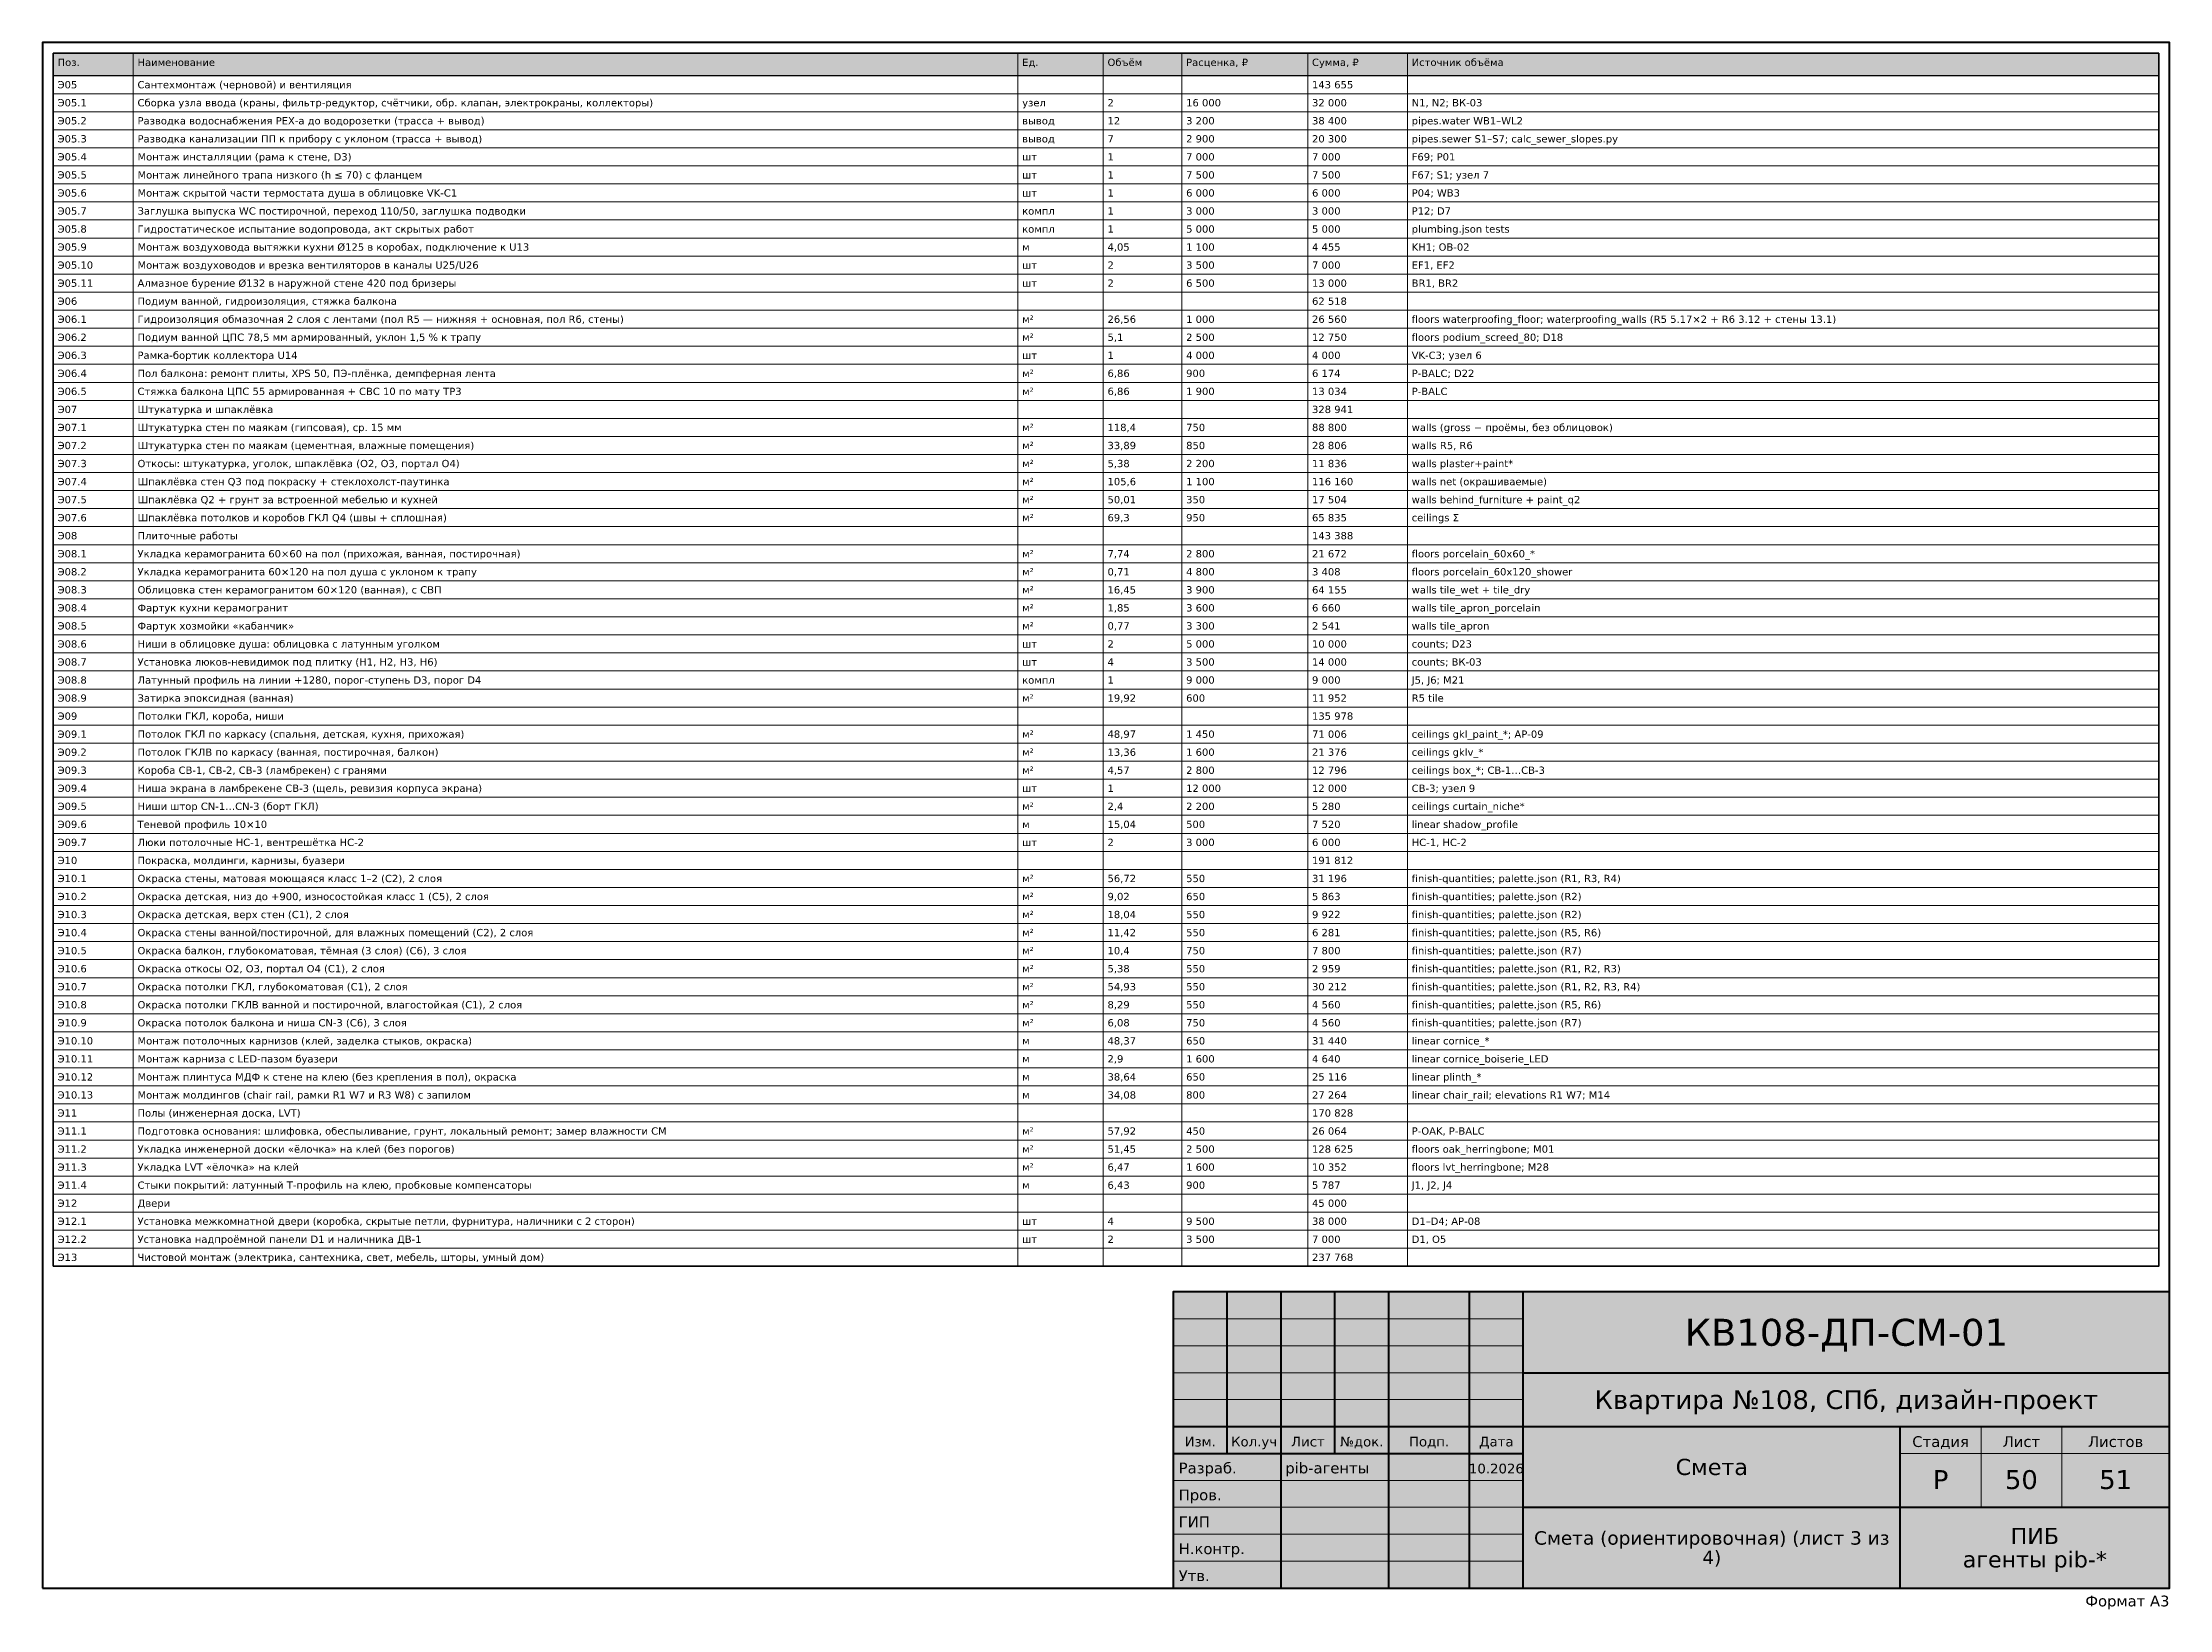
# Model space of a CAD drawing. Header units: millimetres. Extents: x 20 to 415, y 1 to 292.
import ezdxf
from ezdxf.enums import TextEntityAlignment as Align

# ---------------------------------------------------------------- set-up
doc = ezdxf.new("R2010")
doc.units = ezdxf.units.MM
doc.layers.add('FRAME', color=7, linetype='CONTINUOUS')
doc.layers.add('TEXT', color=7, linetype='CONTINUOUS')
doc.styles.add('GOST', font='DejaVuSans.ttf')

msp = doc.modelspace()

# ---------------------------------------------------------------- texts
at = {"layer": 'FRAME', "color": 7, "style": 'GOST'}
for s, height, p in [('КВ108-ДП-СМ-01', 5, (355, 50)), ('Квартира №108, СПб, дизайн-проект', 3.5, (355, 38.25)), ('Изм.', 1.8, (235, 31.3)), ('Кол.уч', 1.8, (245, 31.3)), ('Лист', 1.8, (255, 31.3)), ('№док.', 1.8, (265, 31.3)), ('Подп.', 1.8, (277.5, 31.3)), ('Дата', 1.8, (290, 31.3)), ('Стадия', 2, (372.5, 31.2)), ('Лист', 2, (387.5, 31.2)), ('Листов', 2, (405, 31.2)), ('10.2026', 1.8, (290, 26.3)), ('Смета', 3, (330, 26)), ('Р', 3.5, (372.5, 23.4)), ('50', 3.5, (387.5, 23.4)), ('51', 3.5, (405, 23.4)), ('ПИБ', 3, (390, 13.18)), ('Смета (ориентировочная) (лист 3 из', 2.5, (330, 13.06)), ('4)', 2.5, (330, 9.44)), ('агенты pib-*', 3, (390, 8.83))]:
    msp.add_text(s, height=height, dxfattribs=at).set_placement(p, align=Align.CENTER)
for s, p in [('Разраб.', (231, 26.3)), ('pib-агенты', (250.8, 26.3)), ('Пров.', (231, 21.3)), ('ГИП', (231, 16.3)), ('Н.контр.', (231, 11.3)), ('Утв.', (231, 6.3))]:
    msp.add_text(s, height=2, dxfattribs=at).set_placement(p)
msp.add_text('Формат A3', height=2, dxfattribs=at).set_placement((415, 1.6), align=Align.RIGHT)
at = {"layer": 'TEXT', "color": 7, "style": 'GOST'}
for s, p in [('Поз.', (22.8, 287.65)), ('Наименование', (37.64, 287.65)), ('Ед.', (201.93, 287.65)), ('Объём', (217.78, 287.65)), ('Расценка, ₽', (232.38, 287.65)), ('Сумма, ₽', (255.76, 287.65)), ('Источник объёма', (274.27, 287.65)), ('Э05', (22.8, 283.5)), ('Сантехмонтаж (черновой) и вентиляция', (37.64, 283.5)), ('143 655', (255.76, 283.5)), ('Э05.1', (22.8, 280.15)), ('Сборка узла ввода (краны, фильтр-редуктор, счётчики, обр. клапан, электрокраны, коллекторы)', (37.64, 280.15)), ('узел', (201.93, 280.15)), ('2', (217.78, 280.15)), ('16 000', (232.38, 280.15)), ('32 000', (255.76, 280.15)), ('N1, N2; ВК-03', (274.27, 280.15)), ('Э05.2', (22.8, 276.8)), ('Разводка водоснабжения PEX-a до водорозетки (трасса + вывод)', (37.64, 276.8)), ('вывод', (201.93, 276.8)), ('12', (217.78, 276.8)), ('3 200', (232.38, 276.8)), ('38 400', (255.76, 276.8)), ('pipes.water WB1–WL2', (274.27, 276.8)), ('Э05.3', (22.8, 273.45)), ('Разводка канализации ПП к прибору с уклоном (трасса + вывод)', (37.64, 273.45)), ('вывод', (201.93, 273.45)), ('7', (217.78, 273.45)), ('2 900', (232.38, 273.45)), ('20 300', (255.76, 273.45)), ('pipes.sewer S1–S7; calc_sewer_slopes.py', (274.27, 273.45)), ('Э05.4', (22.8, 270.1)), ('Монтаж инсталляции (рама к стене, D3)', (37.64, 270.1)), ('шт', (201.93, 270.1)), ('1', (217.78, 270.1)), ('7 000', (232.38, 270.1)), ('7 000', (255.76, 270.1)), ('F69; P01', (274.27, 270.1)), ('Э05.5', (22.8, 266.75)), ('Э05.6', (22.8, 263.4)), ('Монтаж линейного трапа низкого (h ≤ 70) с фланцем', (37.64, 266.75)), ('Монтаж скрытой части термостата душа в облицовке VK-C1', (37.64, 263.4)), ('шт', (201.93, 266.75)), ('1', (217.78, 266.75)), ('1', (217.78, 263.4)), ('6 000', (232.38, 263.4)), ('7 500', (232.38, 266.75)), ('6 000', (255.76, 263.4)), ('7 500', (255.76, 266.75)), ('F67; S1; узел 7', (274.27, 266.75)), ('P04; WB3', (274.27, 263.4)), ('Э05.7', (22.8, 260.05)), ('Заглушка выпуска WC постирочной, переход 110/50, заглушка подводки', (37.64, 260.05)), ('шт', (201.93, 263.4)), ('компл', (201.93, 260.05)), ('1', (217.78, 260.05)), ('3 000', (232.38, 260.05)), ('3 000', (255.76, 260.05)), ('P12; D7', (274.27, 260.05)), ('Э05.8', (22.8, 256.7)), ('Гидростатическое испытание водопровода, акт скрытых работ', (37.64, 256.7)), ('компл', (201.93, 256.7)), ('1', (217.78, 256.7)), ('5 000', (232.38, 256.7)), ('5 000', (255.76, 256.7)), ('plumbing.json tests', (274.27, 256.7)), ('Э05.9', (22.8, 253.35)), ('Монтаж воздуховода вытяжки кухни Ø125 в коробах, подключение к U13', (37.64, 253.35)), ('м', (201.93, 253.35)), ('4,05', (217.78, 253.35)), ('1 100', (232.38, 253.35)), ('4 455', (255.76, 253.35)), ('KH1; ОВ-02', (274.27, 253.35)), ('Э05.10', (22.8, 250)), ('Монтаж воздуховодов и врезка вентиляторов в каналы U25/U26', (37.64, 250)), ('шт', (201.93, 250)), ('2', (217.78, 250)), ('3 500', (232.38, 250)), ('7 000', (255.76, 250)), ('EF1, EF2', (274.27, 250)), ('Э05.11', (22.8, 246.65)), ('Алмазное бурение Ø132 в наружной стене 420 под бризеры', (37.64, 246.65)), ('шт', (201.93, 246.65)), ('2', (217.78, 246.65)), ('6 500', (232.38, 246.65)), ('13 000', (255.76, 246.65)), ('BR1, BR2', (274.27, 246.65)), ('Э06', (22.8, 243.3)), ('Э06.1', (22.8, 239.95)), ('Подиум ванной, гидроизоляция, стяжка балкона', (37.64, 243.3)), ('Гидроизоляция обмазочная 2 слоя с лентами (пол R5 — нижняя + основная, пол R6, стены)', (37.64, 239.95)), ('м²', (201.93, 239.95)), ('26,56', (217.78, 239.95)), ('1 000', (232.38, 239.95)), ('62 518', (255.76, 243.3)), ('26 560', (255.76, 239.95)), ('floors waterproofing_floor; waterproofing_walls (R5 5.17×2 + R6 3.12 + стены 13.1)', (274.27, 239.95)), ('Э06.2', (22.8, 236.6)), ('Подиум ванной ЦПС 78,5 мм армированный, уклон 1,5 % к трапу', (37.64, 236.6)), ('м²', (201.93, 236.6)), ('5,1', (217.78, 236.6)), ('2 500', (232.38, 236.6)), ('12 750', (255.76, 236.6)), ('floors podium_screed_80; D18', (274.27, 236.6)), ('Э06.3', (22.8, 233.25)), ('Рамка-бортик коллектора U14', (37.64, 233.25)), ('шт', (201.93, 233.25)), ('1', (217.78, 233.25)), ('4 000', (232.38, 233.25)), ('4 000', (255.76, 233.25)), ('VK-C3; узел 6', (274.27, 233.25)), ('Э06.4', (22.8, 229.9)), ('Пол балкона: ремонт плиты, XPS 50, ПЭ-плёнка, демпферная лента', (37.64, 229.9)), ('м²', (201.93, 229.9)), ('6,86', (217.78, 229.9)), ('900', (232.38, 229.9)), ('6 174', (255.76, 229.9)), ('P-BALC; D22', (274.27, 229.9)), ('Э06.5', (22.8, 226.55)), ('Стяжка балкона ЦПС 55 армированная + СВС 10 по мату TP3', (37.64, 226.55)), ('м²', (201.93, 226.55)), ('6,86', (217.78, 226.55)), ('1 900', (232.38, 226.55)), ('13 034', (255.76, 226.55)), ('P-BALC', (274.27, 226.55)), ('Э07', (22.8, 223.2)), ('Э07.1', (22.8, 219.85)), ('Штукатурка и шпаклёвка', (37.64, 223.2)), ('Штукатурка стен по маякам (гипсовая), ср. 15 мм', (37.64, 219.85)), ('м²', (201.93, 219.85)), ('118,4', (217.78, 219.85)), ('750', (232.38, 219.85)), ('88 800', (255.76, 219.85)), ('328 941', (255.76, 223.2)), ('walls (gross − проёмы, без облицовок)', (274.27, 219.85)), ('Э07.2', (22.8, 216.5)), ('Штукатурка стен по маякам (цементная, влажные помещения)', (37.64, 216.5)), ('м²', (201.93, 216.5)), ('33,89', (217.78, 216.5)), ('850', (232.38, 216.5)), ('28 806', (255.76, 216.5)), ('walls R5, R6', (274.27, 216.5)), ('Э07.3', (22.8, 213.15)), ('Откосы: штукатурка, уголок, шпаклёвка (O2, O3, портал O4)', (37.64, 213.15)), ('м²', (201.93, 213.15)), ('5,38', (217.78, 213.15)), ('2 200', (232.38, 213.15)), ('11 836', (255.76, 213.15)), ('walls plaster+paint*', (274.27, 213.15)), ('Э07.4', (22.8, 209.8)), ('Шпаклёвка стен Q3 под покраску + стеклохолст-паутинка', (37.64, 209.8)), ('м²', (201.93, 209.8)), ('105,6', (217.78, 209.8)), ('1 100', (232.38, 209.8)), ('116 160', (255.76, 209.8)), ('walls net (окрашиваемые)', (274.27, 209.8)), ('Э07.5', (22.8, 206.45)), ('Шпаклёвка Q2 + грунт за встроенной мебелью и кухней', (37.64, 206.45)), ('м²', (201.93, 206.45)), ('50,01', (217.78, 206.45)), ('350', (232.38, 206.45)), ('17 504', (255.76, 206.45)), ('walls behind_furniture + paint_q2', (274.27, 206.45)), ('Э07.6', (22.8, 203.1)), ('Шпаклёвка потолков и коробов ГКЛ Q4 (швы + сплошная)', (37.64, 203.1)), ('м²', (201.93, 203.1)), ('69,3', (217.78, 203.1)), ('950', (232.38, 203.1)), ('65 835', (255.76, 203.1)), ('ceilings Σ', (274.27, 203.1)), ('Э08', (22.8, 199.75)), ('Э08.1', (22.8, 196.4)), ('Укладка керамогранита 60×60 на пол (прихожая, ванная, постирочная)', (37.64, 196.4)), ('Плиточные работы', (37.64, 199.75)), ('м²', (201.93, 196.4)), ('7,74', (217.78, 196.4)), ('2 800', (232.38, 196.4)), ('21 672', (255.76, 196.4)), ('143 388', (255.76, 199.75)), ('floors porcelain_60x60_*', (274.27, 196.4)), ('Э08.2', (22.8, 193.05)), ('Укладка керамогранита 60×120 на пол душа с уклоном к трапу', (37.64, 193.05)), ('м²', (201.93, 193.05)), ('0,71', (217.78, 193.05)), ('4 800', (232.38, 193.05)), ('3 408', (255.76, 193.05)), ('floors porcelain_60x120_shower', (274.27, 193.05)), ('Э08.3', (22.8, 189.7)), ('Облицовка стен керамогранитом 60×120 (ванная), с СВП', (37.64, 189.7)), ('м²', (201.93, 189.7)), ('16,45', (217.78, 189.7)), ('3 900', (232.38, 189.7)), ('64 155', (255.76, 189.7)), ('walls tile_wet + tile_dry', (274.27, 189.7)), ('Э08.4', (22.8, 186.35)), ('Фартук кухни керамогранит', (37.64, 186.35)), ('м²', (201.93, 186.35)), ('1,85', (217.78, 186.35)), ('3 600', (232.38, 186.35)), ('6 660', (255.76, 186.35)), ('walls tile_apron_porcelain', (274.27, 186.35)), ('Э08.5', (22.8, 183)), ('Фартук хозмойки «кабанчик»', (37.64, 183)), ('м²', (201.93, 183)), ('0,77', (217.78, 183)), ('3 300', (232.38, 183)), ('2 541', (255.76, 183)), ('walls tile_apron', (274.27, 183)), ('Э08.6', (22.8, 179.65)), ('Ниши в облицовке душа: облицовка с латунным уголком', (37.64, 179.65)), ('шт', (201.93, 179.65)), ('2', (217.78, 179.65)), ('5 000', (232.38, 179.65)), ('10 000', (255.76, 179.65)), ('counts; D23', (274.27, 179.65)), ('Э08.7', (22.8, 176.3)), ('Э08.8', (22.8, 172.95)), ('Установка люков-невидимок под плитку (H1, H2, H3, H6)', (37.64, 176.3)), ('Латунный профиль на линии +1280, порог-ступень D3, порог D4', (37.64, 172.95)), ('шт', (201.93, 176.3)), ('компл', (201.93, 172.95)), ('4', (217.78, 176.3)), ('1', (217.78, 172.95)), ('9 000', (232.38, 172.95)), ('3 500', (232.38, 176.3)), ('9 000', (255.76, 172.95)), ('14 000', (255.76, 176.3)), ('J5, J6; M21', (274.27, 172.95)), ('counts; ВК-03', (274.27, 176.3)), ('Э08.9', (22.8, 169.6)), ('Затирка эпоксидная (ванная)', (37.64, 169.6)), ('м²', (201.93, 169.6)), ('19,92', (217.78, 169.6)), ('600', (232.38, 169.6)), ('11 952', (255.76, 169.6)), ('R5 tile', (274.27, 169.6)), ('Э09', (22.8, 166.25)), ('Потолки ГКЛ, короба, ниши', (37.64, 166.25)), ('135 978', (255.76, 166.25)), ('Э09.1', (22.8, 162.9)), ('Потолок ГКЛ по каркасу (спальня, детская, кухня, прихожая)', (37.64, 162.9)), ('м²', (201.93, 162.9)), ('48,97', (217.78, 162.9)), ('1 450', (232.38, 162.9)), ('71 006', (255.76, 162.9)), ('ceilings gkl_paint_*; АР-09', (274.27, 162.9)), ('Э09.2', (22.8, 159.55)), ('Потолок ГКЛВ по каркасу (ванная, постирочная, балкон)', (37.64, 159.55)), ('м²', (201.93, 159.55)), ('13,36', (217.78, 159.55)), ('1 600', (232.38, 159.55)), ('21 376', (255.76, 159.55)), ('ceilings gklv_*', (274.27, 159.55)), ('Э09.3', (22.8, 156.2)), ('Э09.4', (22.8, 152.85)), ('Короба CB-1, CB-2, CB-3 (ламбрекен) с гранями', (37.64, 156.2)), ('Ниша экрана в ламбрекене CB-3 (щель, ревизия корпуса экрана)', (37.64, 152.85)), ('м²', (201.93, 156.2)), ('4,57', (217.78, 156.2)), ('1', (217.78, 152.85)), ('2 800', (232.38, 156.2)), ('12 000', (232.38, 152.85)), ('12 796', (255.76, 156.2)), ('12 000', (255.76, 152.85)), ('ceilings box_*; CB-1…CB-3', (274.27, 156.2)), ('CB-3; узел 9', (274.27, 152.85)), ('Э09.5', (22.8, 149.5)), ('Ниши штор CN-1…CN-3 (борт ГКЛ)', (37.64, 149.5)), ('шт', (201.93, 152.85)), ('м²', (201.93, 149.5)), ('2,4', (217.78, 149.5)), ('2 200', (232.38, 149.5)), ('5 280', (255.76, 149.5)), ('ceilings curtain_niche*', (274.27, 149.5)), ('Э09.6', (22.8, 146.15)), ('Теневой профиль 10×10', (37.64, 146.15)), ('м', (201.93, 146.15)), ('15,04', (217.78, 146.15)), ('500', (232.38, 146.15)), ('7 520', (255.76, 146.15)), ('linear shadow_profile', (274.27, 146.15)), ('Э09.7', (22.8, 142.8)), ('Люки потолочные HC-1, вентрешётка HC-2', (37.64, 142.8)), ('шт', (201.93, 142.8)), ('2', (217.78, 142.8)), ('3 000', (232.38, 142.8)), ('6 000', (255.76, 142.8)), ('HC-1, HC-2', (274.27, 142.8)), ('Э10', (22.8, 139.45)), ('Покраска, молдинги, карнизы, буазери', (37.64, 139.45)), ('191 812', (255.76, 139.45)), ('Э10.1', (22.8, 136.1)), ('Окраска стены, матовая моющаяся класс 1–2 (C2), 2 слоя', (37.64, 136.1)), ('м²', (201.93, 136.1)), ('56,72', (217.78, 136.1)), ('550', (232.38, 136.1)), ('31 196', (255.76, 136.1)), ('finish-quantities; palette.json (R1, R3, R4)', (274.27, 136.1)), ('Э10.2', (22.8, 132.75)), ('Э10.3', (22.8, 129.4)), ('Окраска детская, низ до +900, износостойкая класс 1 (C5), 2 слоя', (37.64, 132.75)), ('Окраска детская, верх стен (C1), 2 слоя', (37.64, 129.4)), ('м²', (201.93, 132.75)), ('м²', (201.93, 129.4)), ('9,02', (217.78, 132.75)), ('18,04', (217.78, 129.4)), ('650', (232.38, 132.75)), ('550', (232.38, 129.4)), ('9 922', (255.76, 129.4)), ('5 863', (255.76, 132.75)), ('finish-quantities; palette.json (R2)', (274.27, 132.75)), ('finish-quantities; palette.json (R2)', (274.27, 129.4)), ('Э10.4', (22.8, 126.05)), ('Окраска стены ванной/постирочной, для влажных помещений (C2), 2 слоя', (37.64, 126.05)), ('м²', (201.93, 126.05)), ('11,42', (217.78, 126.05)), ('550', (232.38, 126.05)), ('6 281', (255.76, 126.05)), ('finish-quantities; palette.json (R5, R6)', (274.27, 126.05)), ('Э10.5', (22.8, 122.7)), ('Окраска балкон, глубокоматовая, тёмная (3 слоя) (C6), 3 слоя', (37.64, 122.7)), ('м²', (201.93, 122.7)), ('10,4', (217.78, 122.7)), ('750', (232.38, 122.7)), ('7 800', (255.76, 122.7)), ('finish-quantities; palette.json (R7)', (274.27, 122.7)), ('Э10.6', (22.8, 119.35)), ('Окраска откосы O2, O3, портал O4 (C1), 2 слоя', (37.64, 119.35)), ('м²', (201.93, 119.35)), ('5,38', (217.78, 119.35)), ('550', (232.38, 119.35)), ('2 959', (255.76, 119.35)), ('finish-quantities; palette.json (R1, R2, R3)', (274.27, 119.35)), ('Э10.7', (22.8, 116)), ('Окраска потолки ГКЛ, глубокоматовая (C1), 2 слоя', (37.64, 116)), ('м²', (201.93, 116)), ('54,93', (217.78, 116)), ('550', (232.38, 116)), ('30 212', (255.76, 116)), ('finish-quantities; palette.json (R1, R2, R3, R4)', (274.27, 116)), ('Э10.8', (22.8, 112.65)), ('Э10.9', (22.8, 109.3)), ('Окраска потолки ГКЛВ ванной и постирочной, влагостойкая (C1), 2 слоя', (37.64, 112.65)), ('Окраска потолок балкона и ниша CN-3 (C6), 3 слоя', (37.64, 109.3)), ('м²', (201.93, 112.65)), ('м²', (201.93, 109.3)), ('8,29', (217.78, 112.65)), ('6,08', (217.78, 109.3)), ('550', (232.38, 112.65)), ('750', (232.38, 109.3)), ('4 560', (255.76, 112.65)), ('4 560', (255.76, 109.3)), ('finish-quantities; palette.json (R5, R6)', (274.27, 112.65)), ('finish-quantities; palette.json (R7)', (274.27, 109.3)), ('Э10.10', (22.8, 105.95)), ('Монтаж потолочных карнизов (клей, заделка стыков, окраска)', (37.64, 105.95)), ('м', (201.93, 105.95)), ('48,37', (217.78, 105.95)), ('650', (232.38, 105.95)), ('31 440', (255.76, 105.95)), ('linear cornice_*', (274.27, 105.95)), ('Э10.11', (22.8, 102.6)), ('Монтаж карниза с LED-пазом буазери', (37.64, 102.6)), ('м', (201.93, 102.6)), ('2,9', (217.78, 102.6)), ('1 600', (232.38, 102.6)), ('4 640', (255.76, 102.6)), ('linear cornice_boiserie_LED', (274.27, 102.6)), ('Э10.12', (22.8, 99.25)), ('Монтаж плинтуса МДФ к стене на клею (без крепления в пол), окраска', (37.64, 99.25)), ('м', (201.93, 99.25)), ('38,64', (217.78, 99.25)), ('650', (232.38, 99.25)), ('25 116', (255.76, 99.25)), ('linear plinth_*', (274.27, 99.25)), ('Э10.13', (22.8, 95.9)), ('Монтаж молдингов (chair rail, рамки R1 W7 и R3 W8) с запилом', (37.64, 95.9)), ('м', (201.93, 95.9)), ('34,08', (217.78, 95.9)), ('800', (232.38, 95.9)), ('27 264', (255.76, 95.9)), ('linear chair_rail; elevations R1 W7; M14', (274.27, 95.9)), ('Э11', (22.8, 92.55)), ('Полы (инженерная доска, LVT)', (37.64, 92.55)), ('170 828', (255.76, 92.55)), ('Э11.1', (22.8, 89.2)), ('Э11.2', (22.8, 85.85)), ('Укладка инженерной доски «ёлочка» на клей (без порогов)', (37.64, 85.85)), ('Подготовка основания: шлифовка, обеспыливание, грунт, локальный ремонт; замер влажности CM', (37.64, 89.2)), ('м²', (201.93, 89.2)), ('м²', (201.93, 85.85)), ('57,92', (217.78, 89.2)), ('51,45', (217.78, 85.85)), ('450', (232.38, 89.2)), ('2 500', (232.38, 85.85)), ('26 064', (255.76, 89.2)), ('128 625', (255.76, 85.85)), ('floors oak_herringbone; M01', (274.27, 85.85)), ('P-OAK, P-BALC', (274.27, 89.2)), ('Э11.3', (22.8, 82.5)), ('Укладка LVT «ёлочка» на клей', (37.64, 82.5)), ('м²', (201.93, 82.5)), ('6,47', (217.78, 82.5)), ('1 600', (232.38, 82.5)), ('10 352', (255.76, 82.5)), ('floors lvt_herringbone; M28', (274.27, 82.5)), ('Э11.4', (22.8, 79.15)), ('Стыки покрытий: латунный Т-профиль на клею, пробковые компенсаторы', (37.64, 79.15)), ('м', (201.93, 79.15)), ('6,43', (217.78, 79.15)), ('900', (232.38, 79.15)), ('5 787', (255.76, 79.15)), ('J1, J2, J4', (274.27, 79.15)), ('Э12', (22.8, 75.8)), ('Двери', (37.64, 75.8)), ('45 000', (255.76, 75.8)), ('Э12.1', (22.8, 72.45)), ('Установка межкомнатной двери (коробка, скрытые петли, фурнитура, наличники с 2 сторон)', (37.64, 72.45)), ('шт', (201.93, 72.45)), ('4', (217.78, 72.45)), ('9 500', (232.38, 72.45)), ('38 000', (255.76, 72.45)), ('D1–D4; АР-08', (274.27, 72.45)), ('Э12.2', (22.8, 69.1)), ('Установка надпроёмной панели D1 и наличника ДВ-1', (37.64, 69.1)), ('Чистовой монтаж (электрика, сантехника, свет, мебель, шторы, умный дом)', (37.64, 65.75)), ('шт', (201.93, 69.1)), ('2', (217.78, 69.1)), ('3 500', (232.38, 69.1)), ('7 000', (255.76, 69.1)), ('D1, O5', (274.27, 69.1)), ('Э13', (22.8, 65.75)), ('237 768', (255.76, 65.75))]:
    msp.add_text(s, height=1.35, dxfattribs=at).set_placement(p)

# ---------------------------------------------------------------- hatches: boundary and pattern name
at = {"layer": 'FRAME', "true_color": 0xffffff}
h = msp.add_hatch(color=7, dxfattribs=at)
h.dxf.hatch_style = 1
h.paths.add_polyline_path([(230, 5), (415, 5), (415, 60), (230, 60)])
at = {"layer": 'TEXT', "true_color": 0xe6e6e6}
h = msp.add_hatch(color=7, dxfattribs=at)
h.dxf.hatch_style = 1
h.paths.add_polyline_path([(22, 285.85), (413, 285.85), (413, 290), (22, 290)])

# ---------------------------------------------------------------- linework, layer by layer
at = {"layer": 'FRAME', "color": 7, "lineweight": 50}
for points in [[(20, 5), (415, 5), (415, 292), (20, 292)], [(230, 5), (415, 5), (415, 60), (230, 60)]]:
    msp.add_lwpolyline(points, close=True, dxfattribs=at)
for points in [[(240, 30), (240, 60)], [(250, 5), (250, 60)], [(260, 30), (260, 60)], [(270, 5), (270, 60)], [(285, 5), (285, 60)], [(295, 5), (295, 60)], [(295, 45), (415, 45)], [(230, 35), (295, 35)], [(295, 35), (415, 35)], [(365, 5), (365, 35)], [(230, 30), (295, 30)], [(295, 20), (415, 20)]]:
    msp.add_lwpolyline(points, dxfattribs=at)
at = {"layer": 'FRAME', "color": 7, "lineweight": 20}
for points in [[(230, 55), (295, 55)], [(230, 50), (295, 50)], [(230, 45), (295, 45)], [(230, 40), (295, 40)], [(380, 20), (380, 35)], [(395, 20), (395, 35)], [(365, 30), (415, 30)], [(230, 25), (295, 25)], [(230, 20), (295, 20)], [(230, 15), (295, 15)], [(230, 10), (295, 10)]]:
    msp.add_lwpolyline(points, dxfattribs=at)
at = {"layer": 'TEXT', "color": 7, "lineweight": 25}
msp.add_lwpolyline([(22, 285.85), (413, 285.85), (413, 290), (22, 290)], close=True, dxfattribs=at)
at = {"layer": 'TEXT', "color": 7, "lineweight": 15}
for points in [[(22, 290), (22, 285.85)], [(36.84, 290), (36.84, 285.85)], [(201.13, 290), (201.13, 285.85)], [(216.98, 290), (216.98, 285.85)], [(231.58, 290), (231.58, 285.85)], [(254.96, 290), (254.96, 285.85)], [(273.47, 290), (273.47, 285.85)], [(413, 290), (413, 285.85)], [(22, 285.85), (22, 282.5)], [(36.84, 285.85), (36.84, 282.5)], [(201.13, 285.85), (201.13, 282.5)], [(216.98, 285.85), (216.98, 282.5)], [(231.58, 285.85), (231.58, 282.5)], [(254.96, 285.85), (254.96, 282.5)], [(273.47, 285.85), (273.47, 282.5)], [(413, 285.85), (413, 282.5)], [(22, 282.5), (22, 279.15)], [(36.84, 282.5), (36.84, 279.15)], [(201.13, 282.5), (201.13, 279.15)], [(216.98, 282.5), (216.98, 279.15)], [(231.58, 282.5), (231.58, 279.15)], [(254.96, 282.5), (254.96, 279.15)], [(273.47, 282.5), (273.47, 279.15)], [(413, 282.5), (413, 279.15)], [(22, 279.15), (22, 275.8)], [(36.84, 279.15), (36.84, 275.8)], [(201.13, 279.15), (201.13, 275.8)], [(216.98, 279.15), (216.98, 275.8)], [(231.58, 279.15), (231.58, 275.8)], [(254.96, 279.15), (254.96, 275.8)], [(273.47, 279.15), (273.47, 275.8)], [(413, 279.15), (413, 275.8)], [(22, 275.8), (22, 272.45)], [(36.84, 275.8), (36.84, 272.45)], [(201.13, 275.8), (201.13, 272.45)], [(216.98, 275.8), (216.98, 272.45)], [(231.58, 275.8), (231.58, 272.45)], [(254.96, 275.8), (254.96, 272.45)], [(273.47, 275.8), (273.47, 272.45)], [(413, 275.8), (413, 272.45)], [(22, 272.45), (22, 269.1)], [(22, 269.1), (22, 265.75)], [(36.84, 272.45), (36.84, 269.1)], [(36.84, 269.1), (36.84, 265.75)], [(201.13, 272.45), (201.13, 269.1)], [(201.13, 269.1), (201.13, 265.75)], [(216.98, 272.45), (216.98, 269.1)], [(216.98, 269.1), (216.98, 265.75)], [(231.58, 272.45), (231.58, 269.1)], [(231.58, 269.1), (231.58, 265.75)], [(254.96, 272.45), (254.96, 269.1)], [(254.96, 269.1), (254.96, 265.75)], [(273.47, 272.45), (273.47, 269.1)], [(273.47, 269.1), (273.47, 265.75)], [(413, 272.45), (413, 269.1)], [(413, 269.1), (413, 265.75)], [(22, 265.75), (22, 262.4)], [(36.84, 265.75), (36.84, 262.4)], [(201.13, 265.75), (201.13, 262.4)], [(216.98, 265.75), (216.98, 262.4)], [(231.58, 265.75), (231.58, 262.4)], [(254.96, 265.75), (254.96, 262.4)], [(273.47, 265.75), (273.47, 262.4)], [(413, 265.75), (413, 262.4)], [(22, 262.4), (22, 259.05)], [(36.84, 262.4), (36.84, 259.05)], [(201.13, 262.4), (201.13, 259.05)], [(216.98, 262.4), (216.98, 259.05)], [(231.58, 262.4), (231.58, 259.05)], [(254.96, 262.4), (254.96, 259.05)], [(273.47, 262.4), (273.47, 259.05)], [(413, 262.4), (413, 259.05)], [(22, 259.05), (22, 255.7)], [(36.84, 259.05), (36.84, 255.7)], [(201.13, 259.05), (201.13, 255.7)], [(216.98, 259.05), (216.98, 255.7)], [(231.58, 259.05), (231.58, 255.7)], [(254.96, 259.05), (254.96, 255.7)], [(273.47, 259.05), (273.47, 255.7)], [(413, 259.05), (413, 255.7)], [(22, 255.7), (22, 252.35)], [(36.84, 255.7), (36.84, 252.35)], [(201.13, 255.7), (201.13, 252.35)], [(216.98, 255.7), (216.98, 252.35)], [(231.58, 255.7), (231.58, 252.35)], [(254.96, 255.7), (254.96, 252.35)], [(273.47, 255.7), (273.47, 252.35)], [(413, 255.7), (413, 252.35)], [(22, 252.35), (22, 249)], [(22, 249), (22, 245.65)], [(36.84, 252.35), (36.84, 249)], [(36.84, 249), (36.84, 245.65)], [(201.13, 252.35), (201.13, 249)], [(201.13, 249), (201.13, 245.65)], [(216.98, 252.35), (216.98, 249)], [(216.98, 249), (216.98, 245.65)], [(231.58, 252.35), (231.58, 249)], [(231.58, 249), (231.58, 245.65)], [(254.96, 252.35), (254.96, 249)], [(254.96, 249), (254.96, 245.65)], [(273.47, 252.35), (273.47, 249)], [(273.47, 249), (273.47, 245.65)], [(413, 252.35), (413, 249)], [(413, 249), (413, 245.65)], [(22, 245.65), (22, 242.3)], [(36.84, 245.65), (36.84, 242.3)], [(201.13, 245.65), (201.13, 242.3)], [(216.98, 245.65), (216.98, 242.3)], [(231.58, 245.65), (231.58, 242.3)], [(254.96, 245.65), (254.96, 242.3)], [(273.47, 245.65), (273.47, 242.3)], [(413, 245.65), (413, 242.3)], [(22, 242.3), (22, 238.95)], [(36.84, 242.3), (36.84, 238.95)], [(201.13, 242.3), (201.13, 238.95)], [(216.98, 242.3), (216.98, 238.95)], [(231.58, 242.3), (231.58, 238.95)], [(254.96, 242.3), (254.96, 238.95)], [(273.47, 242.3), (273.47, 238.95)], [(413, 242.3), (413, 238.95)], [(22, 238.95), (22, 235.6)], [(36.84, 238.95), (36.84, 235.6)], [(201.13, 238.95), (201.13, 235.6)], [(216.98, 238.95), (216.98, 235.6)], [(231.58, 238.95), (231.58, 235.6)], [(254.96, 238.95), (254.96, 235.6)], [(273.47, 238.95), (273.47, 235.6)], [(413, 238.95), (413, 235.6)], [(22, 235.6), (22, 232.25)], [(36.84, 235.6), (36.84, 232.25)], [(201.13, 235.6), (201.13, 232.25)], [(216.98, 235.6), (216.98, 232.25)], [(231.58, 235.6), (231.58, 232.25)], [(254.96, 235.6), (254.96, 232.25)], [(273.47, 235.6), (273.47, 232.25)], [(413, 235.6), (413, 232.25)], [(22, 232.25), (22, 228.9)], [(36.84, 232.25), (36.84, 228.9)], [(201.13, 232.25), (201.13, 228.9)], [(216.98, 232.25), (216.98, 228.9)], [(231.58, 232.25), (231.58, 228.9)], [(254.96, 232.25), (254.96, 228.9)], [(273.47, 232.25), (273.47, 228.9)], [(413, 232.25), (413, 228.9)], [(22, 228.9), (22, 225.55)], [(22, 225.55), (22, 222.2)], [(36.84, 228.9), (36.84, 225.55)], [(36.84, 225.55), (36.84, 222.2)], [(201.13, 228.9), (201.13, 225.55)], [(201.13, 225.55), (201.13, 222.2)], [(216.98, 228.9), (216.98, 225.55)], [(216.98, 225.55), (216.98, 222.2)], [(231.58, 228.9), (231.58, 225.55)], [(231.58, 225.55), (231.58, 222.2)], [(254.96, 228.9), (254.96, 225.55)], [(254.96, 225.55), (254.96, 222.2)], [(273.47, 228.9), (273.47, 225.55)], [(273.47, 225.55), (273.47, 222.2)], [(413, 228.9), (413, 225.55)], [(413, 225.55), (413, 222.2)], [(22, 222.2), (22, 218.85)], [(36.84, 222.2), (36.84, 218.85)], [(201.13, 222.2), (201.13, 218.85)], [(216.98, 222.2), (216.98, 218.85)], [(231.58, 222.2), (231.58, 218.85)], [(254.96, 222.2), (254.96, 218.85)], [(273.47, 222.2), (273.47, 218.85)], [(413, 222.2), (413, 218.85)], [(22, 218.85), (22, 215.5)], [(36.84, 218.85), (36.84, 215.5)], [(201.13, 218.85), (201.13, 215.5)], [(216.98, 218.85), (216.98, 215.5)], [(231.58, 218.85), (231.58, 215.5)], [(254.96, 218.85), (254.96, 215.5)], [(273.47, 218.85), (273.47, 215.5)], [(413, 218.85), (413, 215.5)], [(22, 215.5), (22, 212.15)], [(36.84, 215.5), (36.84, 212.15)], [(201.13, 215.5), (201.13, 212.15)], [(216.98, 215.5), (216.98, 212.15)], [(231.58, 215.5), (231.58, 212.15)], [(254.96, 215.5), (254.96, 212.15)], [(273.47, 215.5), (273.47, 212.15)], [(413, 215.5), (413, 212.15)], [(22, 212.15), (22, 208.8)], [(36.84, 212.15), (36.84, 208.8)], [(201.13, 212.15), (201.13, 208.8)], [(216.98, 212.15), (216.98, 208.8)], [(231.58, 212.15), (231.58, 208.8)], [(254.96, 212.15), (254.96, 208.8)], [(273.47, 212.15), (273.47, 208.8)], [(413, 212.15), (413, 208.8)], [(22, 208.8), (22, 205.45)], [(22, 205.45), (22, 202.1)], [(36.84, 208.8), (36.84, 205.45)], [(36.84, 205.45), (36.84, 202.1)], [(201.13, 208.8), (201.13, 205.45)], [(201.13, 205.45), (201.13, 202.1)], [(216.98, 208.8), (216.98, 205.45)], [(216.98, 205.45), (216.98, 202.1)], [(231.58, 208.8), (231.58, 205.45)], [(231.58, 205.45), (231.58, 202.1)], [(254.96, 208.8), (254.96, 205.45)], [(254.96, 205.45), (254.96, 202.1)], [(273.47, 208.8), (273.47, 205.45)], [(273.47, 205.45), (273.47, 202.1)], [(413, 208.8), (413, 205.45)], [(413, 205.45), (413, 202.1)], [(22, 202.1), (22, 198.75)], [(36.84, 202.1), (36.84, 198.75)], [(201.13, 202.1), (201.13, 198.75)], [(216.98, 202.1), (216.98, 198.75)], [(231.58, 202.1), (231.58, 198.75)], [(254.96, 202.1), (254.96, 198.75)], [(273.47, 202.1), (273.47, 198.75)], [(413, 202.1), (413, 198.75)], [(22, 198.75), (22, 195.4)], [(36.84, 198.75), (36.84, 195.4)], [(201.13, 198.75), (201.13, 195.4)], [(216.98, 198.75), (216.98, 195.4)], [(231.58, 198.75), (231.58, 195.4)], [(254.96, 198.75), (254.96, 195.4)], [(273.47, 198.75), (273.47, 195.4)], [(413, 198.75), (413, 195.4)], [(22, 195.4), (22, 192.05)], [(36.84, 195.4), (36.84, 192.05)], [(201.13, 195.4), (201.13, 192.05)], [(216.98, 195.4), (216.98, 192.05)], [(231.58, 195.4), (231.58, 192.05)], [(254.96, 195.4), (254.96, 192.05)], [(273.47, 195.4), (273.47, 192.05)], [(413, 195.4), (413, 192.05)], [(22, 192.05), (22, 188.7)], [(36.84, 192.05), (36.84, 188.7)], [(201.13, 192.05), (201.13, 188.7)], [(216.98, 192.05), (216.98, 188.7)], [(231.58, 192.05), (231.58, 188.7)], [(254.96, 192.05), (254.96, 188.7)], [(273.47, 192.05), (273.47, 188.7)], [(413, 192.05), (413, 188.7)], [(22, 188.7), (22, 185.35)], [(36.84, 188.7), (36.84, 185.35)], [(201.13, 188.7), (201.13, 185.35)], [(216.98, 188.7), (216.98, 185.35)], [(231.58, 188.7), (231.58, 185.35)], [(254.96, 188.7), (254.96, 185.35)], [(273.47, 188.7), (273.47, 185.35)], [(413, 188.7), (413, 185.35)], [(22, 185.35), (22, 182)], [(22, 182), (22, 178.65)], [(36.84, 185.35), (36.84, 182)], [(36.84, 182), (36.84, 178.65)], [(201.13, 185.35), (201.13, 182)], [(201.13, 182), (201.13, 178.65)], [(216.98, 185.35), (216.98, 182)], [(216.98, 182), (216.98, 178.65)], [(231.58, 185.35), (231.58, 182)], [(231.58, 182), (231.58, 178.65)], [(254.96, 185.35), (254.96, 182)], [(254.96, 182), (254.96, 178.65)], [(273.47, 185.35), (273.47, 182)], [(273.47, 182), (273.47, 178.65)], [(413, 185.35), (413, 182)], [(413, 182), (413, 178.65)], [(22, 178.65), (22, 175.3)], [(36.84, 178.65), (36.84, 175.3)], [(201.13, 178.65), (201.13, 175.3)], [(216.98, 178.65), (216.98, 175.3)], [(231.58, 178.65), (231.58, 175.3)], [(254.96, 178.65), (254.96, 175.3)], [(273.47, 178.65), (273.47, 175.3)], [(413, 178.65), (413, 175.3)], [(22, 175.3), (22, 171.95)], [(36.84, 175.3), (36.84, 171.95)], [(201.13, 175.3), (201.13, 171.95)], [(216.98, 175.3), (216.98, 171.95)], [(231.58, 175.3), (231.58, 171.95)], [(254.96, 175.3), (254.96, 171.95)], [(273.47, 175.3), (273.47, 171.95)], [(413, 175.3), (413, 171.95)], [(22, 171.95), (22, 168.6)], [(36.84, 171.95), (36.84, 168.6)], [(201.13, 171.95), (201.13, 168.6)], [(216.98, 171.95), (216.98, 168.6)], [(231.58, 171.95), (231.58, 168.6)], [(254.96, 171.95), (254.96, 168.6)], [(273.47, 171.95), (273.47, 168.6)], [(413, 171.95), (413, 168.6)], [(22, 168.6), (22, 165.25)], [(36.84, 168.6), (36.84, 165.25)], [(201.13, 168.6), (201.13, 165.25)], [(216.98, 168.6), (216.98, 165.25)], [(231.58, 168.6), (231.58, 165.25)], [(254.96, 168.6), (254.96, 165.25)], [(273.47, 168.6), (273.47, 165.25)], [(413, 168.6), (413, 165.25)], [(22, 165.25), (22, 161.9)], [(36.84, 165.25), (36.84, 161.9)], [(201.13, 165.25), (201.13, 161.9)], [(216.98, 165.25), (216.98, 161.9)], [(231.58, 165.25), (231.58, 161.9)], [(254.96, 165.25), (254.96, 161.9)], [(273.47, 165.25), (273.47, 161.9)], [(413, 165.25), (413, 161.9)], [(22, 161.9), (22, 158.55)], [(22, 158.55), (22, 155.2)], [(36.84, 161.9), (36.84, 158.55)], [(36.84, 158.55), (36.84, 155.2)], [(201.13, 161.9), (201.13, 158.55)], [(201.13, 158.55), (201.13, 155.2)], [(216.98, 161.9), (216.98, 158.55)], [(216.98, 158.55), (216.98, 155.2)], [(231.58, 161.9), (231.58, 158.55)], [(231.58, 158.55), (231.58, 155.2)], [(254.96, 161.9), (254.96, 158.55)], [(254.96, 158.55), (254.96, 155.2)], [(273.47, 161.9), (273.47, 158.55)], [(273.47, 158.55), (273.47, 155.2)], [(413, 161.9), (413, 158.55)], [(413, 158.55), (413, 155.2)], [(22, 155.2), (22, 151.85)], [(36.84, 155.2), (36.84, 151.85)], [(201.13, 155.2), (201.13, 151.85)], [(216.98, 155.2), (216.98, 151.85)], [(231.58, 155.2), (231.58, 151.85)], [(254.96, 155.2), (254.96, 151.85)], [(273.47, 155.2), (273.47, 151.85)], [(413, 155.2), (413, 151.85)], [(22, 151.85), (22, 148.5)], [(36.84, 151.85), (36.84, 148.5)], [(201.13, 151.85), (201.13, 148.5)], [(216.98, 151.85), (216.98, 148.5)], [(231.58, 151.85), (231.58, 148.5)], [(254.96, 151.85), (254.96, 148.5)], [(273.47, 151.85), (273.47, 148.5)], [(413, 151.85), (413, 148.5)], [(22, 148.5), (22, 145.15)], [(36.84, 148.5), (36.84, 145.15)], [(201.13, 148.5), (201.13, 145.15)], [(216.98, 148.5), (216.98, 145.15)], [(231.58, 148.5), (231.58, 145.15)], [(254.96, 148.5), (254.96, 145.15)], [(273.47, 148.5), (273.47, 145.15)], [(413, 148.5), (413, 145.15)], [(22, 145.15), (22, 141.8)], [(36.84, 145.15), (36.84, 141.8)], [(201.13, 145.15), (201.13, 141.8)], [(216.98, 145.15), (216.98, 141.8)], [(231.58, 145.15), (231.58, 141.8)], [(254.96, 145.15), (254.96, 141.8)], [(273.47, 145.15), (273.47, 141.8)], [(413, 145.15), (413, 141.8)], [(22, 141.8), (22, 138.45)], [(22, 138.45), (22, 135.1)], [(36.84, 141.8), (36.84, 138.45)], [(36.84, 138.45), (36.84, 135.1)], [(201.13, 141.8), (201.13, 138.45)], [(201.13, 138.45), (201.13, 135.1)], [(216.98, 141.8), (216.98, 138.45)], [(216.98, 138.45), (216.98, 135.1)], [(231.58, 141.8), (231.58, 138.45)], [(231.58, 138.45), (231.58, 135.1)], [(254.96, 141.8), (254.96, 138.45)], [(254.96, 138.45), (254.96, 135.1)], [(273.47, 141.8), (273.47, 138.45)], [(273.47, 138.45), (273.47, 135.1)], [(413, 141.8), (413, 138.45)], [(413, 138.45), (413, 135.1)], [(22, 135.1), (22, 131.75)], [(36.84, 135.1), (36.84, 131.75)], [(201.13, 135.1), (201.13, 131.75)], [(216.98, 135.1), (216.98, 131.75)], [(231.58, 135.1), (231.58, 131.75)], [(254.96, 135.1), (254.96, 131.75)], [(273.47, 135.1), (273.47, 131.75)], [(413, 135.1), (413, 131.75)], [(22, 131.75), (22, 128.4)], [(36.84, 131.75), (36.84, 128.4)], [(201.13, 131.75), (201.13, 128.4)], [(216.98, 131.75), (216.98, 128.4)], [(231.58, 131.75), (231.58, 128.4)], [(254.96, 131.75), (254.96, 128.4)], [(273.47, 131.75), (273.47, 128.4)], [(413, 131.75), (413, 128.4)], [(22, 128.4), (22, 125.05)], [(36.84, 128.4), (36.84, 125.05)], [(201.13, 128.4), (201.13, 125.05)], [(216.98, 128.4), (216.98, 125.05)], [(231.58, 128.4), (231.58, 125.05)], [(254.96, 128.4), (254.96, 125.05)], [(273.47, 128.4), (273.47, 125.05)], [(413, 128.4), (413, 125.05)], [(22, 125.05), (22, 121.7)], [(36.84, 125.05), (36.84, 121.7)], [(201.13, 125.05), (201.13, 121.7)], [(216.98, 125.05), (216.98, 121.7)], [(231.58, 125.05), (231.58, 121.7)], [(254.96, 125.05), (254.96, 121.7)], [(273.47, 125.05), (273.47, 121.7)], [(413, 125.05), (413, 121.7)], [(22, 121.7), (22, 118.35)], [(36.84, 121.7), (36.84, 118.35)], [(201.13, 121.7), (201.13, 118.35)], [(216.98, 121.7), (216.98, 118.35)], [(231.58, 121.7), (231.58, 118.35)], [(254.96, 121.7), (254.96, 118.35)], [(273.47, 121.7), (273.47, 118.35)], [(413, 121.7), (413, 118.35)], [(22, 118.35), (22, 115)], [(22, 115), (22, 111.65)], [(36.84, 118.35), (36.84, 115)], [(36.84, 115), (36.84, 111.65)], [(201.13, 118.35), (201.13, 115)], [(201.13, 115), (201.13, 111.65)], [(216.98, 118.35), (216.98, 115)], [(216.98, 115), (216.98, 111.65)], [(231.58, 118.35), (231.58, 115)], [(231.58, 115), (231.58, 111.65)], [(254.96, 118.35), (254.96, 115)], [(254.96, 115), (254.96, 111.65)], [(273.47, 118.35), (273.47, 115)], [(273.47, 115), (273.47, 111.65)], [(413, 118.35), (413, 115)], [(413, 115), (413, 111.65)], [(22, 111.65), (22, 108.3)], [(36.84, 111.65), (36.84, 108.3)], [(201.13, 111.65), (201.13, 108.3)], [(216.98, 111.65), (216.98, 108.3)], [(231.58, 111.65), (231.58, 108.3)], [(254.96, 111.65), (254.96, 108.3)], [(273.47, 111.65), (273.47, 108.3)], [(413, 111.65), (413, 108.3)], [(22, 108.3), (22, 104.95)], [(36.84, 108.3), (36.84, 104.95)], [(201.13, 108.3), (201.13, 104.95)], [(216.98, 108.3), (216.98, 104.95)], [(231.58, 108.3), (231.58, 104.95)], [(254.96, 108.3), (254.96, 104.95)], [(273.47, 108.3), (273.47, 104.95)], [(413, 108.3), (413, 104.95)], [(22, 104.95), (22, 101.6)], [(36.84, 104.95), (36.84, 101.6)], [(201.13, 104.95), (201.13, 101.6)], [(216.98, 104.95), (216.98, 101.6)], [(231.58, 104.95), (231.58, 101.6)], [(254.96, 104.95), (254.96, 101.6)], [(273.47, 104.95), (273.47, 101.6)], [(413, 104.95), (413, 101.6)], [(22, 101.6), (22, 98.25)], [(36.84, 101.6), (36.84, 98.25)], [(201.13, 101.6), (201.13, 98.25)], [(216.98, 101.6), (216.98, 98.25)], [(231.58, 101.6), (231.58, 98.25)], [(254.96, 101.6), (254.96, 98.25)], [(273.47, 101.6), (273.47, 98.25)], [(413, 101.6), (413, 98.25)], [(22, 98.25), (22, 94.9)], [(22, 94.9), (22, 91.55)], [(36.84, 98.25), (36.84, 94.9)], [(36.84, 94.9), (36.84, 91.55)], [(201.13, 98.25), (201.13, 94.9)], [(201.13, 94.9), (201.13, 91.55)], [(216.98, 98.25), (216.98, 94.9)], [(216.98, 94.9), (216.98, 91.55)], [(231.58, 98.25), (231.58, 94.9)], [(231.58, 94.9), (231.58, 91.55)], [(254.96, 98.25), (254.96, 94.9)], [(254.96, 94.9), (254.96, 91.55)], [(273.47, 98.25), (273.47, 94.9)], [(273.47, 94.9), (273.47, 91.55)], [(413, 98.25), (413, 94.9)], [(413, 94.9), (413, 91.55)], [(22, 91.55), (22, 88.2)], [(36.84, 91.55), (36.84, 88.2)], [(201.13, 91.55), (201.13, 88.2)], [(216.98, 91.55), (216.98, 88.2)], [(231.58, 91.55), (231.58, 88.2)], [(254.96, 91.55), (254.96, 88.2)], [(273.47, 91.55), (273.47, 88.2)], [(413, 91.55), (413, 88.2)], [(22, 88.2), (22, 84.85)], [(36.84, 88.2), (36.84, 84.85)], [(201.13, 88.2), (201.13, 84.85)], [(216.98, 88.2), (216.98, 84.85)], [(231.58, 88.2), (231.58, 84.85)], [(254.96, 88.2), (254.96, 84.85)], [(273.47, 88.2), (273.47, 84.85)], [(413, 88.2), (413, 84.85)], [(22, 84.85), (22, 81.5)], [(36.84, 84.85), (36.84, 81.5)], [(201.13, 84.85), (201.13, 81.5)], [(216.98, 84.85), (216.98, 81.5)], [(231.58, 84.85), (231.58, 81.5)], [(254.96, 84.85), (254.96, 81.5)], [(273.47, 84.85), (273.47, 81.5)], [(413, 84.85), (413, 81.5)], [(22, 81.5), (22, 78.15)], [(36.84, 81.5), (36.84, 78.15)], [(201.13, 81.5), (201.13, 78.15)], [(216.98, 81.5), (216.98, 78.15)], [(231.58, 81.5), (231.58, 78.15)], [(254.96, 81.5), (254.96, 78.15)], [(273.47, 81.5), (273.47, 78.15)], [(413, 81.5), (413, 78.15)], [(22, 78.15), (22, 74.8)], [(36.84, 78.15), (36.84, 74.8)], [(201.13, 78.15), (201.13, 74.8)], [(216.98, 78.15), (216.98, 74.8)], [(231.58, 78.15), (231.58, 74.8)], [(254.96, 78.15), (254.96, 74.8)], [(273.47, 78.15), (273.47, 74.8)], [(413, 78.15), (413, 74.8)], [(22, 74.8), (22, 71.45)], [(22, 71.45), (22, 68.1)], [(36.84, 74.8), (36.84, 71.45)], [(36.84, 71.45), (36.84, 68.1)], [(201.13, 74.8), (201.13, 71.45)], [(201.13, 71.45), (201.13, 68.1)], [(216.98, 74.8), (216.98, 71.45)], [(216.98, 71.45), (216.98, 68.1)], [(231.58, 74.8), (231.58, 71.45)], [(231.58, 71.45), (231.58, 68.1)], [(254.96, 74.8), (254.96, 71.45)], [(254.96, 71.45), (254.96, 68.1)], [(273.47, 74.8), (273.47, 71.45)], [(273.47, 71.45), (273.47, 68.1)], [(413, 74.8), (413, 71.45)], [(413, 71.45), (413, 68.1)], [(22, 68.1), (22, 64.75)], [(36.84, 68.1), (36.84, 64.75)], [(201.13, 68.1), (201.13, 64.75)], [(216.98, 68.1), (216.98, 64.75)], [(231.58, 68.1), (231.58, 64.75)], [(254.96, 68.1), (254.96, 64.75)], [(273.47, 68.1), (273.47, 64.75)], [(413, 68.1), (413, 64.75)]]:
    msp.add_lwpolyline(points, dxfattribs=at)
at = {"layer": 'TEXT', "color": 7, "lineweight": 35}
msp.add_lwpolyline([(22, 64.75), (413, 64.75), (413, 290), (22, 290)], close=True, dxfattribs=at)
at = {"layer": 'TEXT', "color": 7, "lineweight": 15}
for points in [[(22, 282.5), (413, 282.5), (413, 285.85), (22, 285.85)], [(22, 279.15), (413, 279.15), (413, 282.5), (22, 282.5)], [(22, 275.8), (413, 275.8), (413, 279.15), (22, 279.15)], [(22, 272.45), (413, 272.45), (413, 275.8), (22, 275.8)], [(22, 269.1), (413, 269.1), (413, 272.45), (22, 272.45)], [(22, 265.75), (413, 265.75), (413, 269.1), (22, 269.1)], [(22, 262.4), (413, 262.4), (413, 265.75), (22, 265.75)], [(22, 259.05), (413, 259.05), (413, 262.4), (22, 262.4)], [(22, 255.7), (413, 255.7), (413, 259.05), (22, 259.05)], [(22, 252.35), (413, 252.35), (413, 255.7), (22, 255.7)], [(22, 249), (413, 249), (413, 252.35), (22, 252.35)], [(22, 245.65), (413, 245.65), (413, 249), (22, 249)], [(22, 242.3), (413, 242.3), (413, 245.65), (22, 245.65)], [(22, 238.95), (413, 238.95), (413, 242.3), (22, 242.3)], [(22, 235.6), (413, 235.6), (413, 238.95), (22, 238.95)], [(22, 232.25), (413, 232.25), (413, 235.6), (22, 235.6)], [(22, 228.9), (413, 228.9), (413, 232.25), (22, 232.25)], [(22, 225.55), (413, 225.55), (413, 228.9), (22, 228.9)], [(22, 222.2), (413, 222.2), (413, 225.55), (22, 225.55)], [(22, 218.85), (413, 218.85), (413, 222.2), (22, 222.2)], [(22, 215.5), (413, 215.5), (413, 218.85), (22, 218.85)], [(22, 212.15), (413, 212.15), (413, 215.5), (22, 215.5)], [(22, 208.8), (413, 208.8), (413, 212.15), (22, 212.15)], [(22, 205.45), (413, 205.45), (413, 208.8), (22, 208.8)], [(22, 202.1), (413, 202.1), (413, 205.45), (22, 205.45)], [(22, 198.75), (413, 198.75), (413, 202.1), (22, 202.1)], [(22, 195.4), (413, 195.4), (413, 198.75), (22, 198.75)], [(22, 192.05), (413, 192.05), (413, 195.4), (22, 195.4)], [(22, 188.7), (413, 188.7), (413, 192.05), (22, 192.05)], [(22, 185.35), (413, 185.35), (413, 188.7), (22, 188.7)], [(22, 182), (413, 182), (413, 185.35), (22, 185.35)], [(22, 178.65), (413, 178.65), (413, 182), (22, 182)], [(22, 175.3), (413, 175.3), (413, 178.65), (22, 178.65)], [(22, 171.95), (413, 171.95), (413, 175.3), (22, 175.3)], [(22, 168.6), (413, 168.6), (413, 171.95), (22, 171.95)], [(22, 165.25), (413, 165.25), (413, 168.6), (22, 168.6)], [(22, 161.9), (413, 161.9), (413, 165.25), (22, 165.25)], [(22, 158.55), (413, 158.55), (413, 161.9), (22, 161.9)], [(22, 155.2), (413, 155.2), (413, 158.55), (22, 158.55)], [(22, 151.85), (413, 151.85), (413, 155.2), (22, 155.2)], [(22, 148.5), (413, 148.5), (413, 151.85), (22, 151.85)], [(22, 145.15), (413, 145.15), (413, 148.5), (22, 148.5)], [(22, 141.8), (413, 141.8), (413, 145.15), (22, 145.15)], [(22, 138.45), (413, 138.45), (413, 141.8), (22, 141.8)], [(22, 135.1), (413, 135.1), (413, 138.45), (22, 138.45)], [(22, 131.75), (413, 131.75), (413, 135.1), (22, 135.1)], [(22, 128.4), (413, 128.4), (413, 131.75), (22, 131.75)], [(22, 125.05), (413, 125.05), (413, 128.4), (22, 128.4)], [(22, 121.7), (413, 121.7), (413, 125.05), (22, 125.05)], [(22, 118.35), (413, 118.35), (413, 121.7), (22, 121.7)], [(22, 115), (413, 115), (413, 118.35), (22, 118.35)], [(22, 111.65), (413, 111.65), (413, 115), (22, 115)], [(22, 108.3), (413, 108.3), (413, 111.65), (22, 111.65)], [(22, 104.95), (413, 104.95), (413, 108.3), (22, 108.3)], [(22, 101.6), (413, 101.6), (413, 104.95), (22, 104.95)], [(22, 98.25), (413, 98.25), (413, 101.6), (22, 101.6)], [(22, 94.9), (413, 94.9), (413, 98.25), (22, 98.25)], [(22, 91.55), (413, 91.55), (413, 94.9), (22, 94.9)], [(22, 88.2), (413, 88.2), (413, 91.55), (22, 91.55)], [(22, 84.85), (413, 84.85), (413, 88.2), (22, 88.2)], [(22, 81.5), (413, 81.5), (413, 84.85), (22, 84.85)], [(22, 78.15), (413, 78.15), (413, 81.5), (22, 81.5)], [(22, 74.8), (413, 74.8), (413, 78.15), (22, 78.15)], [(22, 71.45), (413, 71.45), (413, 74.8), (22, 74.8)], [(22, 68.1), (413, 68.1), (413, 71.45), (22, 71.45)], [(22, 64.75), (413, 64.75), (413, 68.1), (22, 68.1)]]:
    msp.add_lwpolyline(points, close=True, dxfattribs=at)

msp.set_redraw_order([(e.dxf.handle, doc.entitydb.next_handle()) for e in msp.query("TEXT MTEXT ATTDEF DIMENSION ARC_DIMENSION")])  # texts and dimensions are drawn at this point

doc.saveas('drawing.dxf')
